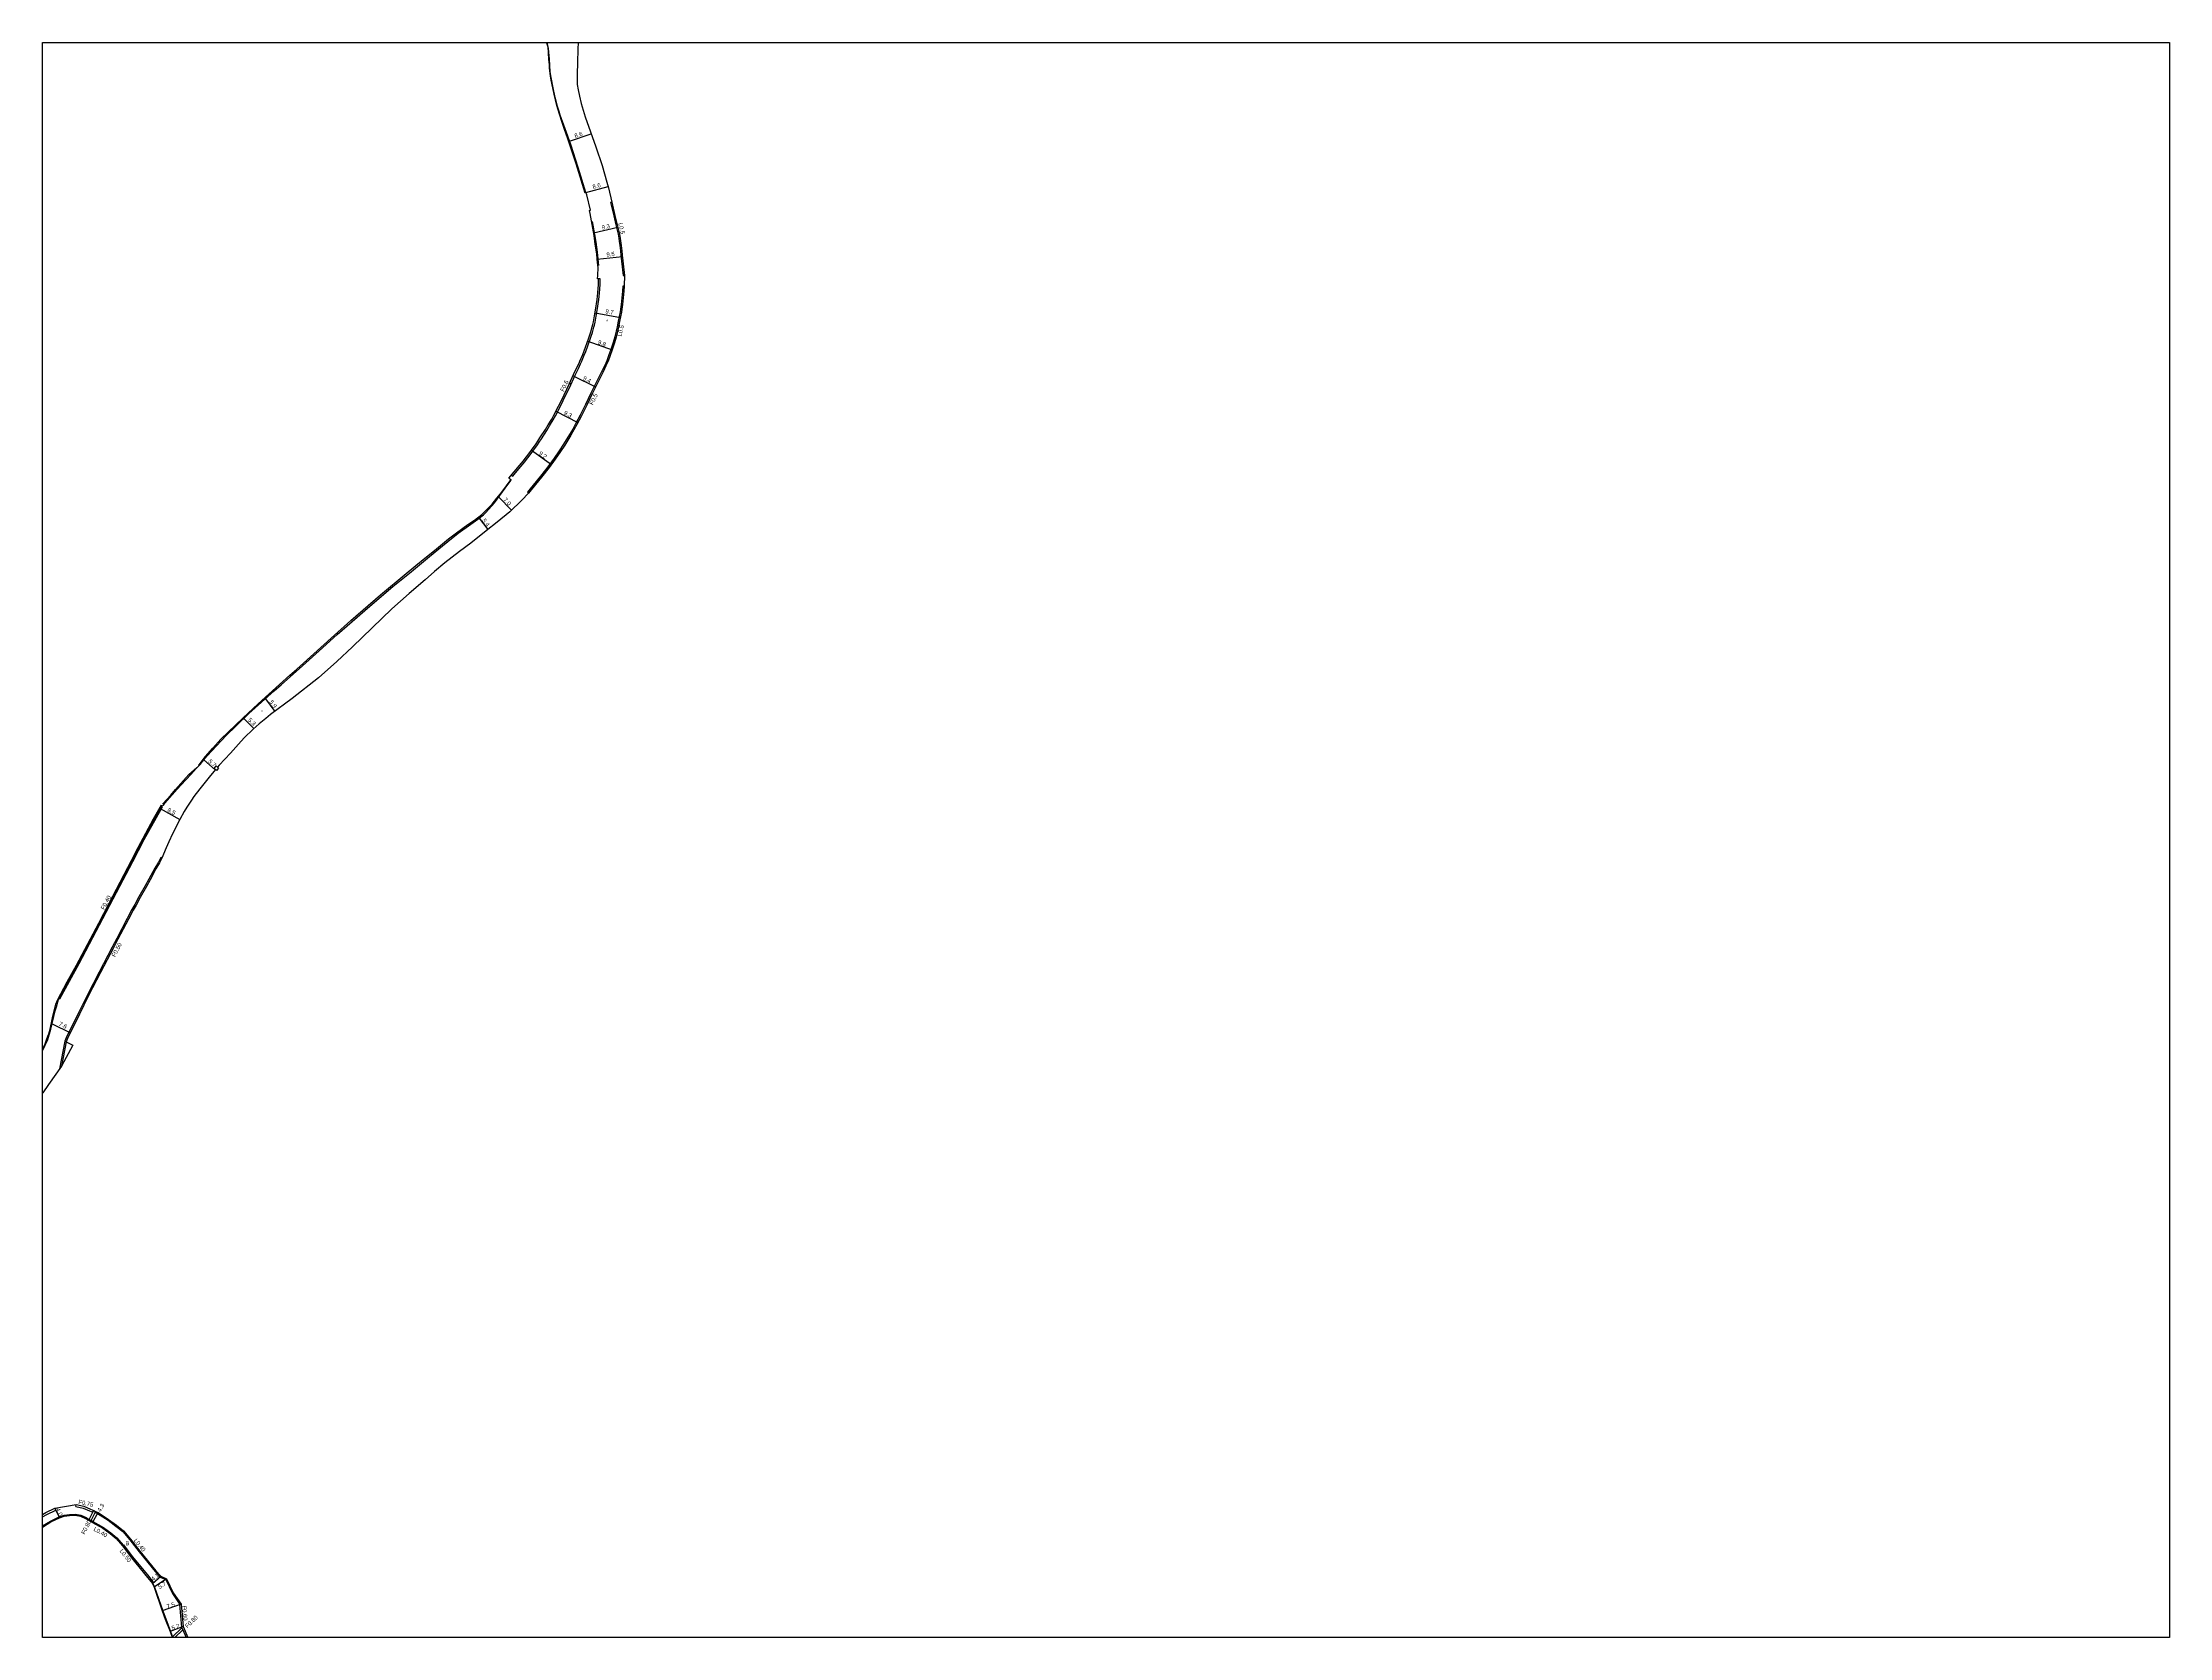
# Model space of a CAD drawing. Header units: metres. Extents: x -24000 to -21600, y -108000 to -105000.
# Drawn here: x -22400 to -21600, y -108000 to -107400 of the extents above; entities that cross this region are included whole.
import ezdxf

# ---------------------------------------------------------------- set-up
doc = ezdxf.new("R2010")
doc.units = ezdxf.units.M
doc.header["$LTSCALE"] = 2.5
for name, color, linetype in [('側溝・桝', 7, 'Continuous'), ('図郭', 7, 'Continuous'), ('幅員', 7, 'Continuous'), ('歩道・分離帯・安全施設', 7, 'Continuous'), ('舗装', 7, 'Continuous'), ('道路', 7, 'Continuous')]:
    doc.layers.add(name, color=color, linetype=linetype)
doc.styles.get("Standard").update_dxf_attribs({"font": ''})
doc.styles.add('YOKO_DECO', font='')
doc.styles.get('Standard').set_extended_font_data('@MS PGothic')
doc.styles.get('YOKO_DECO').set_extended_font_data('MS PGothic')

msp = doc.modelspace()

# ---------------------------------------------------------------- linework, layer by layer
at = {"layer": '側溝・桝'}
for points in [[(-22185.86, -107460.1), (-22186.33, -107460.21), (-22185.17, -107465.14), (-22184.32, -107468.63), (-22183.5, -107472.14), (-22183.22, -107473.62), (-22183.06, -107474.67), (-22182.87, -107476.38), (-22182.62, -107478.41), (-22182.46, -107480.06), (-22182.22, -107482.23), (-22181.61, -107487.69), (-22181.13, -107487.64)], [(-22223.65, -107562.72), (-22223.17, -107563.13), (-22222.09, -107561.88), (-22220.07, -107559.48), (-22218.65, -107557.72), (-22217.92, -107556.83), (-22216.94, -107555.57), (-22215.61, -107553.72), (-22213.82, -107551.31), (-22213.19, -107550.33), (-22212.36, -107549.1), (-22210.31, -107545.94), (-22209.27, -107544.19), (-22207.9, -107541.95), (-22207.12, -107540.47), (-22205.32, -107537.08), (-22204.15, -107534.65), (-22201.35, -107528.79), (-22199.66, -107525.16), (-22198.47, -107522.57), (-22197.64, -107520.84), (-22197.31, -107520.11), (-22196.24, -107517.64), (-22195.69, -107516.25), (-22194.01, -107511.62), (-22193.66, -107510.5), (-22193.18, -107509.08), (-22192.61, -107507.13), (-22192.38, -107506.28), (-22192.16, -107505.23), (-22191.72, -107502.93), (-22191.39, -107500.83), (-22190.78, -107496.71), (-22190.53, -107494.23), (-22190.29, -107491.02), (-22190.21, -107488.94), (-22190.85, -107488.91)], [(-22181.29, -107491.64), (-22181.75, -107491.63), (-22181.91, -107493.53), (-22182.11, -107495.99), (-22182.38, -107498.54), (-22182.61, -107500.28), (-22182.79, -107501.34), (-22183.44, -107504.88), (-22183.9, -107506.97), (-22184.8, -107510.67), (-22185.42, -107512.86), (-22186.22, -107515.49), (-22187.08, -107517.92), (-22187.78, -107519.72), (-22188.56, -107521.44), (-22189.11, -107522.57)], [(-22188.64, -107522.8), (-22189.11, -107522.57), (-22189.74, -107523.87), (-22191.5, -107527.38), (-22193.76, -107531.96), (-22195.79, -107536.13), (-22197.8, -107540.14), (-22199.5, -107543.44), (-22200.59, -107545.39), (-22201.76, -107547.41), (-22204, -107551.13), (-22205.62, -107553.55), (-22207.59, -107556.42), (-22209.89, -107559.62), (-22212.69, -107563.14), (-22216.59, -107567.89), (-22217.58, -107569.17), (-22217.16, -107569.49)], [(-22393.83, -107759.52), (-22393.5, -107759.74), (-22386.26, -107746.48), (-22372.17, -107719.75), (-22366.03, -107708.06), (-22361.81, -107699.85), (-22355.43, -107688.36), (-22354.92, -107687.56), (-22355.23, -107687.38)], [(-22355.07, -107706.88), (-22355.53, -107706.64), (-22356.41, -107708.3), (-22357.81, -107710.61), (-22360.02, -107714.78), (-22361.41, -107717.27), (-22363.73, -107721.44), (-22365.29, -107724.26), (-22366.38, -107726.19), (-22368.16, -107729.54), (-22372.09, -107737.11), (-22373.75, -107740.3), (-22378.65, -107749.66), (-22383.12, -107758.27), (-22386.59, -107765.3), (-22391.09, -107774.48), (-22391.65, -107775.72), (-22393.58, -107786.06)], [(-22391.15, -107775.88), (-22392.85, -107785.03)], [(-22395.33, -107951.41), (-22395.01, -107952.09)], [(-22387.48, -107950.72), (-22387.32, -107949.99)], [(-22387.48, -107950.72), (-22384.76, -107951.32), (-22382.3, -107952.38), (-22381.09, -107952.92)], [(-22400, -107954.66), (-22398.39, -107953.68), (-22395.01, -107952.09)], [(-22400, -107958.01), (-22397.04, -107956.19), (-22393.78, -107954.66), (-22391.9, -107954.02), (-22389.84, -107953.69), (-22387.65, -107953.61), (-22385.63, -107954.04), (-22383.6, -107954.92), (-22382.42, -107955.59), (-22381.72, -107955.98), (-22381.02, -107956.38), (-22377.1, -107958.58), (-22374.37, -107960.6), (-22372.07, -107962.49), (-22369.67, -107965.26)], [(-22382.42, -107955.59), (-22381.09, -107952.92), (-22380.76, -107952.25)], [(-22381.72, -107955.98), (-22380.2, -107952.93), (-22380.02, -107952.57)], [(-22380.2, -107952.93), (-22380.19, -107952.94), (-22379.29, -107953.34), (-22375.36, -107955.89), (-22372.4, -107958.08), (-22369.83, -107960.19), (-22367.19, -107963.24), (-22363.71, -107967.78), (-22357.65, -107975.14), (-22355.8, -107977.33), (-22353.62, -107978.24), (-22351.16, -107983.4)], [(-22369.98, -107965.51), (-22369.67, -107965.26), (-22369.59, -107965.2), (-22366.14, -107969.71), (-22360.07, -107977.08), (-22358.24, -107979.41)], [(-22358.63, -107979.72), (-22358.51, -107979.63), (-22358.24, -107979.41)], [(-22351.16, -107983.4), (-22348.32, -107987.56)], [(-22348.46, -107987.57), (-22348.32, -107987.56), (-22347.87, -107987.52)], [(-22348.46, -107987.57), (-22347.75, -107996.07), (-22347.62, -107996.37), (-22347.28, -107997.15), (-22346.03, -108000)], [(-22347.62, -107996.37), (-22351.11, -107999.74), (-22351.22, -107999.85)], [(-22347.28, -107997.15), (-22350.22, -108000)]]:
    msp.add_lwpolyline(points, dxfattribs=at)
msp.add_lwpolyline([(-22335.41, -107673.05), (-22334.64, -107672.16), (-22333.76, -107672.93), (-22334.54, -107673.82)], close=True, dxfattribs=at)
at = {"layer": '図郭'}
msp.add_lwpolyline([(-22400, -107400), (-21600, -107400), (-21600, -108000), (-22400, -108000)], close=True, dxfattribs=at)
at = {"layer": '幅員'}
for points in [[(-22201.75, -107437.13), (-22193.63, -107434.3)], [(-22195.6, -107456.42), (-22187.31, -107454.2)], [(-22192.73, -107471.58), (-22183.63, -107469.44)], [(-22191.35, -107481.52), (-22181.92, -107480.49)], [(-22192.17, -107501.69), (-22182.64, -107503.45)], [(-22194.95, -107512.37), (-22185.72, -107515.65)], [(-22200.46, -107525.38), (-22191.99, -107529.57)], [(-22206.89, -107538.68), (-22198.64, -107542.91)], [(-22216.12, -107553.35), (-22208.62, -107558.74)], [(-22228.45, -107570.95), (-22223.64, -107575.97)], [(-22235.81, -107578.92), (-22232.53, -107583.21)], [(-22316.16, -107646.86), (-22312.66, -107651.64)], [(-22324.3, -107654.24), (-22320.53, -107658.01)], [(-22339.35, -107669.83), (-22335.11, -107673.61)], [(-22355.78, -107688.17), (-22348.34, -107692.27)], [(-22396.4, -107769.14), (-22389.54, -107772.51)], [(-22395.33, -107951.41), (-22393.63, -107955.03)], [(-22381.22, -107956.73), (-22379.1, -107952.98)], [(-22358.63, -107979.72), (-22355.56, -107977)], [(-22353.33, -107977.93), (-22358.07, -107981.09)], [(-22347.87, -107987.52), (-22354.95, -107989.99)], [(-22347.16, -107995.92), (-22352.02, -107997.78)]]:
    msp.add_lwpolyline(points, dxfattribs=at)
at = {"layer": '歩道・分離帯・安全施設'}
for points in [[(-22195.9, -107456.72), (-22199.29, -107445.57), (-22202.37, -107436.25), (-22203.64, -107432.72), (-22204.56, -107430.03), (-22205.57, -107427.01), (-22206.52, -107423.71), (-22207.62, -107419.43), (-22208.67, -107414.22), (-22208.81, -107413.45), (-22208.92, -107412.64), (-22209.07, -107411.63), (-22209.18, -107410.69), (-22209.31, -107409.55), (-22209.37, -107408.45), (-22209.51, -107406.35), (-22209.67, -107403.74), (-22209.88, -107401.71), (-22210.16, -107400.58), (-22210.32, -107400.26), (-22210.45, -107400)], [(-22190.75, -107483.88), (-22191.28, -107478.91), (-22191.82, -107475.14), (-22192.26, -107472.25), (-22193.14, -107467.27)], [(-22181.06, -107491.53), (-22180.93, -107487.7)], [(-22341.39, -107671.9), (-22341.14, -107671.67), (-22338.72, -107668.55), (-22335.97, -107665.44), (-22332.95, -107662.05), (-22324.68, -107654.14), (-22318.9, -107648.74), (-22310.83, -107641.49), (-22306.96, -107638.04), (-22304.32, -107635.7), (-22303.14, -107634.63), (-22297.99, -107629.99), (-22291.47, -107624.04), (-22284.1, -107617.46), (-22272.82, -107607.72), (-22263.28, -107599.78), (-22259.58, -107596.77), (-22256.25, -107594), (-22252.58, -107591.07), (-22248.76, -107587.92), (-22247.3, -107586.73), (-22244.26, -107584.43), (-22239.99, -107581.34), (-22237.58, -107579.62), (-22234.81, -107577.5), (-22232.38, -107575.22), (-22230.88, -107573.62), (-22229.08, -107571.45), (-22227.29, -107569.16), (-22223.77, -107564.44)], [(-22354.85, -107686.31), (-22354.79, -107686.43), (-22351.79, -107683.1), (-22350.01, -107681.05), (-22344.92, -107675.38), (-22341.99, -107672.76)], [(-22400, -107778.9), (-22399.05, -107776.7), (-22398.46, -107775.13), (-22397.85, -107773.48), (-22397.66, -107772.9), (-22397.19, -107771.17), (-22396.2, -107766.92), (-22395.72, -107764.8), (-22394.98, -107761.81), (-22394.38, -107760.24), (-22390.69, -107753.38), (-22387.22, -107747.07), (-22378.83, -107731.28), (-22374.89, -107723.76), (-22366.48, -107707.67), (-22363.98, -107702.87), (-22358.21, -107692.09), (-22355.22, -107686.75)], [(-22358.51, -107979.63), (-22358.5, -107979.64), (-22357.93, -107981.04), (-22354.81, -107989.94), (-22353.68, -107993.02), (-22351.88, -107997.72), (-22351.11, -107999.74), (-22351.01, -108000)]]:
    msp.add_lwpolyline(points, dxfattribs=at)
msp.add_point((-22201.57, -107528.26, 122.95), dxfattribs=at)
at = {"layer": '道路'}
for points in [[(-22198.52, -107400), (-22198.65, -107402.48), (-22198.73, -107407.55), (-22198.94, -107411.85), (-22198.85, -107415.81), (-22198.56, -107417.84), (-22198.09, -107420.23), (-22197.44, -107422.95), (-22195.85, -107427.93), (-22191.92, -107439.22), (-22189.54, -107446.23), (-22187.75, -107452.56), (-22187.18, -107454.68), (-22185.86, -107460.1), (-22184.7, -107465.02), (-22183.85, -107468.52), (-22183.02, -107472.04), (-22182.74, -107473.54), (-22182.58, -107474.61), (-22182.39, -107476.32), (-22182.13, -107478.36), (-22181.98, -107480.01), (-22181.74, -107482.18), (-22181.13, -107487.64), (-22181.29, -107491.64), (-22181.23, -107491.64), (-22181.39, -107493.58), (-22181.59, -107496.03), (-22181.86, -107498.6), (-22182.09, -107500.35), (-22182.27, -107501.44), (-22182.93, -107504.98), (-22183.39, -107507.09), (-22184.29, -107510.81), (-22184.91, -107513.01), (-22185.72, -107515.65), (-22186.58, -107518.1), (-22187.3, -107519.93), (-22188.09, -107521.66), (-22188.64, -107522.8), (-22189.27, -107524.1), (-22191.03, -107527.62), (-22193.29, -107532.19), (-22195.32, -107536.37), (-22197.33, -107540.37), (-22199.03, -107543.69), (-22200.13, -107545.65), (-22201.31, -107547.67), (-22203.56, -107551.41), (-22205.19, -107553.84), (-22207.16, -107556.72), (-22209.47, -107559.93), (-22212.28, -107563.47), (-22216.18, -107568.22), (-22217.16, -107569.49), (-22219.71, -107572.21), (-22224.28, -107576.58), (-22228.96, -107580.49), (-22233.14, -107583.68), (-22238.91, -107588.28), (-22243.19, -107591.51), (-22248.64, -107595.74), (-22252.57, -107599.04), (-22256.04, -107602.09), (-22262.06, -107607.22), (-22268.59, -107613.07), (-22283.46, -107627.35), (-22289.32, -107632.89), (-22296.19, -107639.03), (-22306.05, -107646.79), (-22314.29, -107652.83), (-22316.04, -107654.26), (-22318.52, -107656.27), (-22320.78, -107658.27), (-22324.12, -107661.6), (-22326.27, -107663.98), (-22329.36, -107667.33), (-22333.59, -107671.91), (-22334.18, -107672.56), (-22333.76, -107672.93), (-22334.54, -107673.82), (-22334.96, -107673.44), (-22335.63, -107674.19), (-22337.38, -107676.33), (-22340.89, -107680.77), (-22343.1, -107683.6), (-22343.99, -107685.01), (-22345.75, -107687.61), (-22346.73, -107689.22), (-22348.34, -107692.27), (-22351.18, -107697.71), (-22352.48, -107700.65), (-22353.47, -107702.97), (-22355.07, -107706.88), (-22355.95, -107708.56), (-22357.35, -107710.87), (-22359.56, -107715.03), (-22360.95, -107717.53), (-22363.27, -107721.69), (-22364.83, -107724.51), (-22365.92, -107726.44), (-22367.69, -107729.78), (-22371.63, -107737.35), (-22373.28, -107740.54), (-22378.19, -107749.9), (-22382.65, -107758.51), (-22386.12, -107765.53), (-22390.62, -107774.71), (-22391.15, -107775.88), (-22388.55, -107777.21), (-22392.85, -107785.03), (-22397.79, -107792.02), (-22399.91, -107795.09), (-22400, -107795.24)], [(-22195.3, -107457.34), (-22195.6, -107456.42), (-22198.54, -107446.97), (-22201.29, -107438.41), (-22202.92, -107433.89), (-22203.92, -107431.06), (-22205.26, -107427.27), (-22205.7, -107425.96), (-22206.28, -107424.03), (-22207.13, -107420.64), (-22207.98, -107416.98), (-22208.73, -107413.17), (-22209.04, -107410.99), (-22209.34, -107406.29), (-22209.65, -107402.26), (-22210.01, -107400.51), (-22210.26, -107400)], [(-22190.85, -107488.91), (-22191.29, -107488.86), (-22191.16, -107487.6), (-22190.97, -107484.67), (-22191.13, -107483.75), (-22191.35, -107481.52), (-22191.56, -107479.54), (-22192.1, -107475.85), (-22192.54, -107472.57), (-22194.08, -107464.34), (-22194.32, -107463.17), (-22193.87, -107463.05), (-22195.3, -107457.34)], [(-22224.64, -107563.87), (-22222.57, -107561.47), (-22220.55, -107559.08), (-22219.14, -107557.32), (-22218.41, -107556.43), (-22217.45, -107555.19), (-22216.12, -107553.35), (-22214.34, -107550.95), (-22213.72, -107549.98), (-22212.89, -107548.75), (-22210.85, -107545.6), (-22209.81, -107543.86), (-22208.45, -107541.64), (-22207.68, -107540.17), (-22205.88, -107536.79), (-22204.72, -107534.38), (-22201.92, -107528.52), (-22200.23, -107524.89), (-22199.04, -107522.3), (-22198.21, -107520.57), (-22197.89, -107519.85), (-22196.82, -107517.39), (-22196.28, -107516.03), (-22194.61, -107511.42), (-22194.26, -107510.3), (-22193.78, -107508.89), (-22193.22, -107506.96), (-22193, -107506.13), (-22192.78, -107505.11), (-22192.35, -107502.82), (-22192.02, -107500.74), (-22191.41, -107496.63), (-22191.16, -107494.17), (-22190.92, -107490.99), (-22190.85, -107488.91)], [(-22400, -107779.35), (-22398.07, -107775.02), (-22396.88, -107771.11), (-22395.19, -107764.23), (-22394.81, -107762.72), (-22393.83, -107759.52), (-22386.61, -107746.29), (-22372.52, -107719.57), (-22366.38, -107707.88), (-22362.15, -107699.66), (-22355.78, -107688.17), (-22355.23, -107687.38), (-22354.42, -107686.6), (-22353.09, -107685.08), (-22349.41, -107680.91), (-22347.84, -107679.21), (-22344.23, -107675.35), (-22342.2, -107673.16), (-22340.67, -107671.58), (-22339.35, -107669.83), (-22338.05, -107668.3), (-22334.53, -107664.59), (-22330.92, -107660.71), (-22327.33, -107657.17), (-22322.38, -107652.38), (-22312.85, -107643.91), (-22310.25, -107641.66), (-22302.27, -107634.47), (-22299.67, -107632.17), (-22294.68, -107627.67), (-22289.14, -107622.68), (-22283.58, -107617.81), (-22276.86, -107612.03), (-22268.21, -107604.64), (-22262.03, -107599.6), (-22255.21, -107593.98), (-22250.89, -107590.42), (-22247.56, -107587.71), (-22243.63, -107584.61), (-22239.83, -107581.84), (-22236.24, -107579.26), (-22234.2, -107577.66), (-22233.43, -107576.92), (-22232.08, -107575.53), (-22230.05, -107573.14), (-22225.03, -107566.25), (-22223.79, -107564.61), (-22224.64, -107563.87)], [(-22400, -107953.78), (-22398.75, -107953.02), (-22395.33, -107951.41), (-22387.32, -107949.99)], [(-22387.32, -107949.99), (-22384.53, -107950.6), (-22382, -107951.69), (-22380.76, -107952.25), (-22380.02, -107952.57), (-22379.1, -107952.98), (-22375.14, -107955.56), (-22372.16, -107957.76), (-22369.55, -107959.9), (-22366.88, -107962.98), (-22363.4, -107967.53), (-22357.34, -107974.89), (-22355.56, -107977), (-22353.33, -107977.93), (-22350.81, -107983.2)], [(-22400, -107958.47), (-22396.85, -107956.54), (-22393.63, -107955.03), (-22391.81, -107954.41), (-22389.8, -107954.08), (-22387.68, -107954.01), (-22385.76, -107954.43), (-22383.78, -107955.28), (-22381.22, -107956.73), (-22377.31, -107958.92), (-22374.62, -107960.92), (-22372.35, -107962.78), (-22369.98, -107965.51), (-22366.53, -107970.02), (-22360.46, -107977.39), (-22358.63, -107979.72), (-22358.07, -107981.09), (-22354.95, -107989.99), (-22353.82, -107993.08), (-22352.02, -107997.78), (-22351.22, -107999.85), (-22351.17, -108000)], [(-22350.81, -107983.2), (-22347.87, -107987.52), (-22347.16, -107995.92), (-22345.37, -108000)]]:
    msp.add_lwpolyline(points, dxfattribs=at)

# ---------------------------------------------------------------- texts
at = {"layer": '側溝・桝'}
for s, rotation, p in [('L0.5', 283, (-22183.43, -107468.05)), ('L0.5', 76, (-22182.33, -107510.67)), ('F0.6', 65, (-22203.94, -107531.49)), ('F0.5', 64, (-22193.02, -107536.52)), ('F0.40', 62, (-22376.79, -107726.41)), ('F0.50', 62, (-22372.73, -107744.17)), ('F0.75', 347.73608, (-22386.61, -107949.7)), ('F0.80', 63.5082, (-22384.12, -107961.4)), ('L0.40', 330.66251, (-22381, -107959.71)), ('L0.50', 307.45723, (-22371.13, -107967.5)), ('L0.40', 309.46072, (-22365.83, -107963.63)), ('F0.60', 274.81813, (-22347.52, -107988.08)), ('F0.80', 44.03083, (-22345.49, -107996.61))]:
    msp.add_text(s, height=1.6, rotation=rotation, dxfattribs=at).set_placement(p)
at = {"layer": '幅員'}
for s, rotation, p in [('8.6', 19, (-22199.61, -107435.96)), ('8.6', 15, (-22192.89, -107455.1)), ('9.3', 13, (-22189.47, -107470.42)), ('9.5', 6, (-22187.79, -107480.6)), ('9.7', 350, (-22188.39, -107501.84)), ('9.8', 340, (-22191.3, -107513.4)), ('9.4', 334, (-22196.92, -107526.83)), ('9.3', 333, (-22204.1, -107539.81)), ('9.2', 324, (-22213.55, -107554.92)), ('7.0', 314, (-22226.84, -107572.17)), ('5.4', 307, (-22234.76, -107579.83)), ('5.9', 306, (-22314.8, -107648.09)), ('5.3', 315, (-22322.89, -107655)), ('5.7', 318, (-22337.85, -107670.62)), ('8.5', 331, (-22353.22, -107689.19)), ('7.6', 334, (-22394.05, -107769.71)), ('4.0', 295.2099, (-22395.07, -107951.73)), ('4.3', 60.56525, (-22378.14, -107952.9)), ('4.1', 41.53563, (-22358.31, -107978.86)), ('5.7', 33.64084, (-22355.92, -107981.83)), ('7.5', 19.18539, (-22352.95, -107989.18)), ('5.2', 20.89546, (-22351.12, -107997.33))]:
    msp.add_text(s, height=1.6, rotation=rotation, dxfattribs=at).set_placement(p)
at = {"layer": '舗装', "style": 'YOKO_DECO'}
for p in [(-22187.96, -107504.92, 123.21), (-22317.85, -107651.87, 120.89)]:
    msp.add_text('A', height=0.75, dxfattribs=at).set_placement(p)
at = {"layer": '舗装'}
msp.add_text('B', height=1.6, dxfattribs=at).set_placement((-22368.81, -107965.32))

doc.saveas('drawing.dxf')
